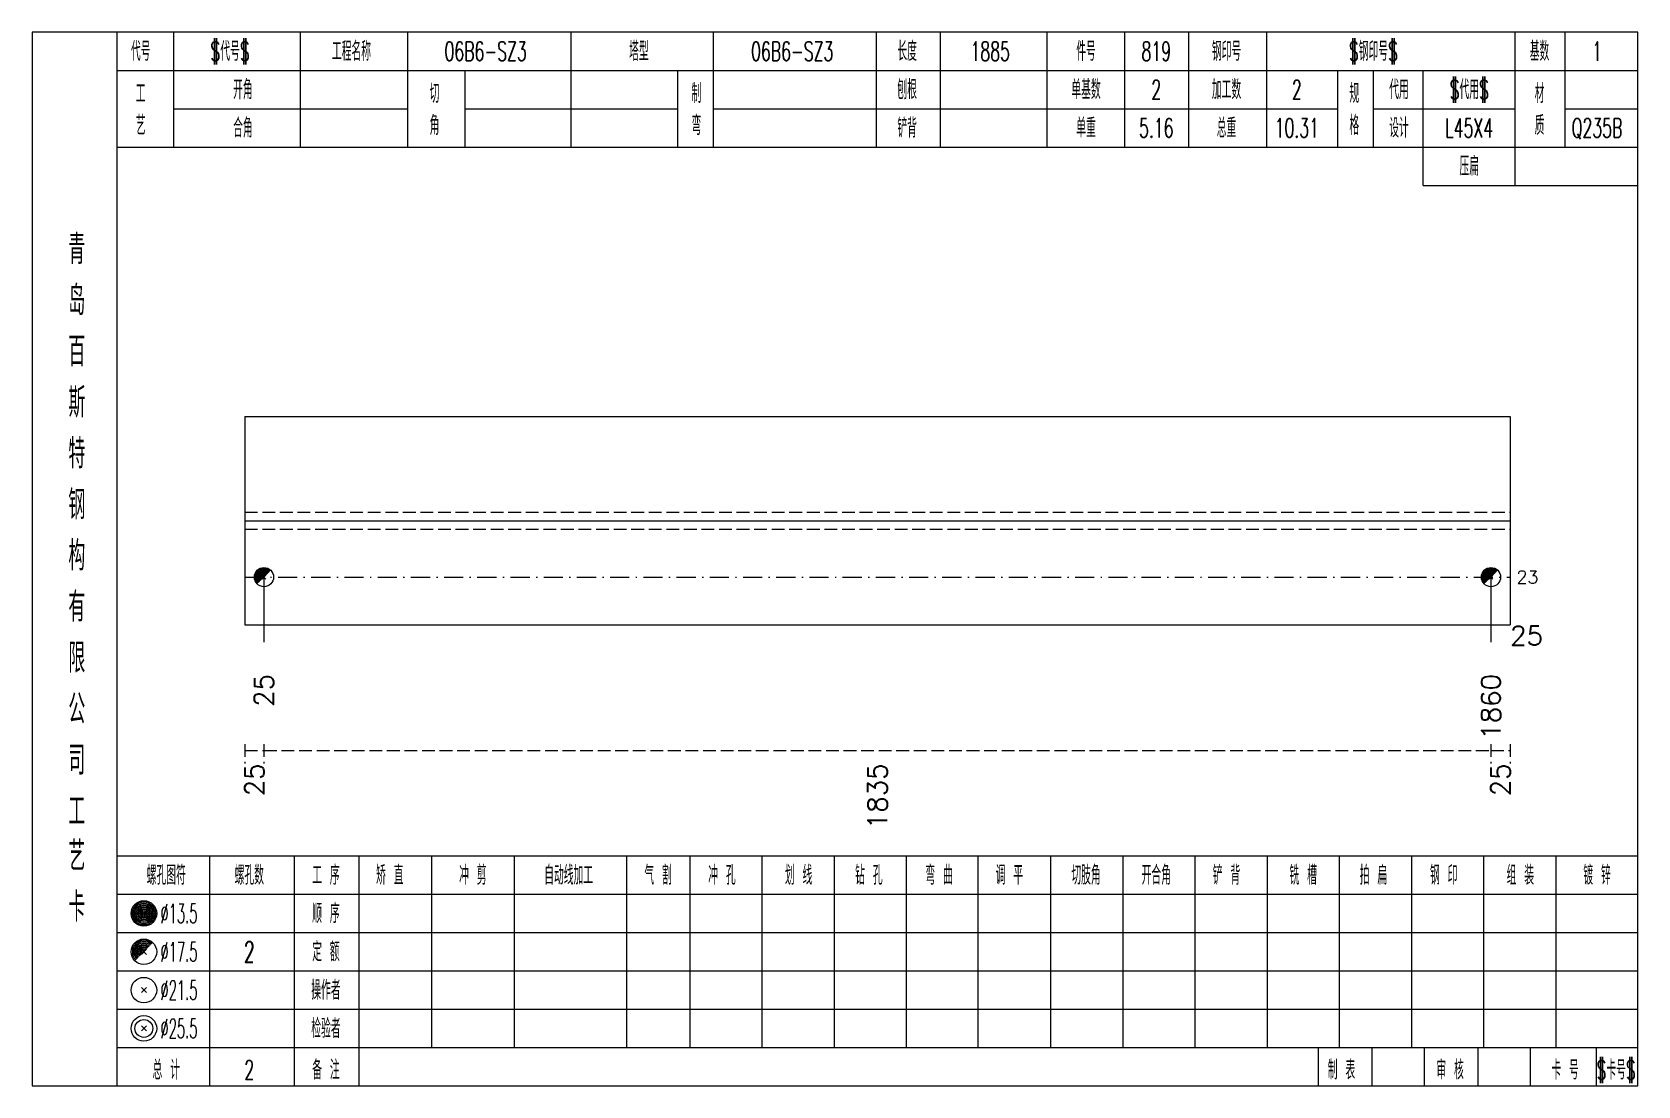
# Model space of a CAD drawing. Extents: x -533 to 8774, y 0 to 7979.
# Drawn here: x 1054.2 to 1305.6, y 2020.4 to 2185.4 of the extents above; entities that cross this region are included whole.
import ezdxf
from ezdxf.enums import TextEntityAlignment as Align

# ---------------------------------------------------------------- set-up
doc = ezdxf.new("R2010")
doc.units = 0
doc.header["$MEASUREMENT"] = 0
doc.linetypes.add('一点画线', pattern=[5.2, 3, -1, 0.2, -1])
doc.linetypes.add('虚线', pattern=[2.75, 2, -0.75])
doc.layers.get('0').update_dxf_attribs({"linetype": 'CONTINUOUS', "lineweight": 25})
for name, color, linetype, lineweight in [('1', 7, 'CONTINUOUS', 25), ('4', 7, 'CONTINUOUS', 25), ('5', 7, 'CONTINUOUS', 25)]:
    doc.layers.add(name, color=color, linetype=linetype, lineweight=lineweight)
doc.styles.get("Standard").update_dxf_attribs({"font": 'simplex.shx', "width": 0.7, "height": 3, "bigfont": 'gbhzfs.shx'})

msp = doc.modelspace()

# ---------------------------------------------------------------- texts
at = {"color": 7, "linetype": 'Continuous', "lineweight": 13}
msp.add_text('23', height=2, dxfattribs=at).set_placement((1286.6, 2100.03), align=Align.MIDDLE_LEFT)
at = {"color": 8, "linetype": 'Continuous', "lineweight": 9}
for s, p in [('25', (1089, 2070.86)), ('1835', (1186.55, 2070.86)), ('25', (1284.1, 2070.86))]:
    msp.add_text(s, height=3, rotation=90, dxfattribs=at).set_placement(p, align=Align.MIDDLE_RIGHT)
at = {"layer": '1', "color": 7, "linetype": 'Continuous', "lineweight": 13}
msp.add_text('25', height=3, dxfattribs=at).set_placement((1285.6, 2090.86), align=Align.MIDDLE_LEFT)
for s, p in [('25', (1090.5, 2084.86)), ('1860', (1282.6, 2084.86))]:
    msp.add_text(s, height=3, rotation=90, dxfattribs=at).set_placement(p, align=Align.MIDDLE_RIGHT)
at = {"layer": '4', "color": 1, "linetype": 'Continuous', "lineweight": 13}
for s, height, width, p in [('代号', 3, 0.6, (1071.2, 2182.36)), ('$代号$', 3, 0.6, (1085.2, 2182.36)), ('工程名称', 3, 0.6, (1104.2, 2182.36)), ('06B6-SZ3', 3, 0.6, (1125.2, 2182.36)), ('塔型', 3, 0.6, (1149.2, 2182.36)), ('06B6-SZ3', 3, 0.6, (1173.2, 2182.36)), ('长度', 3, 0.6, (1191.2, 2182.36)), ('1885', 3, 0.6, (1204.2, 2182.36)), ('件号', 3, 0.6, (1219.2, 2182.36)), ('819', 3, 0.6, (1230.2, 2182.36)), ('钢印号', 3, 0.6, (1241.2, 2182.36)), ('$钢印号$', 3, 0.6, (1264.2, 2182.36)), ('基数', 3, 0.6, (1290.2, 2182.36)), ('1', 3, 0.6, (1299.2, 2182.36)), ('工', 3, 0.6, (1071.2, 2175.76)), ('开角', 3, 0.6, (1087.2, 2176.36)), ('切', 3, 0.6, (1117.2, 2175.76)), ('制', 3, 0.6, (1158.2, 2175.76)), ('刨根', 3, 0.6, (1191.2, 2176.36)), ('单基数', 3, 0.6, (1219.2, 2176.36)), ('2', 3, 0.6, (1230.2, 2176.36)), ('加工数', 3, 0.6, (1241.2, 2176.36)), ('2', 3, 0.6, (1252.2, 2176.36)), ('规', 3, 0.6, (1261.2, 2175.76)), ('代用', 3, 0.6, (1268.2, 2176.36)), ('$代用$', 3, 0.6, (1279.2, 2176.36)), ('材', 3, 0.6, (1290.2, 2175.76)), ('艺', 3, 0.6, (1071.2, 2170.76)), ('合角', 3, 0.6, (1087.2, 2170.36)), ('角', 3, 0.6, (1117.2, 2170.76)), ('弯', 3, 0.6, (1158.2, 2170.76)), ('铲背', 3, 0.6, (1191.2, 2170.36)), ('单重', 3, 0.6, (1219.2, 2170.36)), ('总重', 3, 0.6, (1241.2, 2170.36)), ('格', 3, 0.6, (1261.2, 2170.76)), ('设计', 3, 0.6, (1268.2, 2170.36)), ('质', 3, 0.6, (1290.2, 2170.76)), ('5.16', 3, 0.6, (1230.2, 2170.36)), ('10.31', 3, 0.6, (1252.2, 2170.36)), ('L45X4', 3, 0.6, (1279.2, 2170.36)), ('Q235B', 3, 0.6, (1299.2, 2170.36)), ('压扁', 3, 0.6, (1279.2, 2164.36)), ('青', 4.6, 0.8, (1061.2, 2151.36)), ('岛', 4.6, 0.8, (1061.2, 2143.36)), ('百', 4.6, 0.8, (1061.2, 2135.36)), ('斯', 4.6, 0.8, (1061.2, 2127.36)), ('特', 4.6, 0.8, (1061.2, 2119.36)), ('钢', 4.6, 0.8, (1061.2, 2111.36)), ('构', 4.6, 0.8, (1061.2, 2103.36)), ('有', 4.6, 0.8, (1061.2, 2095.36)), ('限', 4.6, 0.8, (1061.2, 2087.36)), ('公', 4.6, 0.8, (1061.2, 2079.36)), ('司', 4.6, 0.8, (1061.2, 2071.36)), ('工', 4.6, 0.8, (1061.2, 2063.36)), ('艺', 4.6, 0.8, (1061.2, 2056.36)), ('螺孔图符', 3, 0.6, (1075.2, 2053.36)), ('螺孔数', 3, 0.6, (1088.2, 2053.36)), ('工 序', 3, 0.6, (1100.2, 2053.36)), ('矫 直', 3, 0.6, (1110.2, 2053.36)), ('冲 剪', 3, 0.6, (1123.2, 2053.36)), ('自动线加工', 3, 0.6, (1138.2, 2053.36)), ('气 割', 3, 0.6, (1152.2, 2053.36)), ('冲 孔', 3, 0.6, (1162.2, 2053.36)), ('划 线', 3, 0.6, (1174.2, 2053.36)), ('钻 孔', 3, 0.6, (1185.2, 2053.36)), ('弯 曲', 3, 0.6, (1196.2, 2053.36)), ('调 平', 3, 0.6, (1207.2, 2053.36)), ('切肢角', 3, 0.6, (1219.2, 2053.36)), ('开合角', 3, 0.6, (1230.2, 2053.36)), ('铲 背', 3, 0.6, (1241.2, 2053.36)), ('铣 槽', 3, 0.6, (1253.2, 2053.36)), ('拍 扁', 3, 0.6, (1264.2, 2053.36)), ('钢 印', 3, 0.6, (1275.2, 2053.36)), ('组 装', 3, 0.6, (1287.2, 2053.36)), ('镀 锌', 3, 0.6, (1299.2, 2053.36)), ('卡', 4.6, 0.8, (1061.2, 2048.36)), ('顺 序', 3, 0.6, (1100.2, 2047.36)), ('%%C13.5', 3, 0.5, (1077.2, 2047.36)), ('%%C17.5', 3, 0.5, (1077.2, 2041.36)), ('2', 3.2, 0.6, (1088.2, 2041.36)), ('定 额', 3, 0.6, (1100.2, 2041.36)), ('%%C21.5', 3, 0.5, (1077.2, 2035.36)), ('操作者', 3, 0.6, (1100.2, 2035.36)), ('%%C25.5', 3, 0.5, (1077.2, 2029.36)), ('检验者', 3, 0.6, (1100.2, 2029.36)), ('总 计', 3, 0.6, (1075.2, 2022.86)), ('2', 3, 0.6, (1088.2, 2022.86)), ('备 注', 3, 0.6, (1100.2, 2022.86)), ('制 表', 3, 0.6, (1259.2, 2022.86)), ('审 核', 3, 0.6, (1276.2, 2022.86)), ('卡 号', 3, 0.6, (1294.2, 2022.86)), ('$卡号$', 3, 0.6, (1302.2, 2022.86))]:
    msp.add_text(s, height=height, dxfattribs=dict(at, width=width)).set_placement(p, align=Align.MIDDLE_CENTER)

# ---------------------------------------------------------------- blocks, each defined once
blk = doc.blocks.new('孔17.5')
at = {"layer": '5', "color": 7, "linetype": 'Continuous', "lineweight": 0}
for p, q in [((-0.2, -0.2), (0.2, 0.2)), ((-0.2, 0.2), (0.2, -0.2))]:
    blk.add_line(p, q, dxfattribs=at)
at = {"layer": '5', "color": 7, "linetype": 'Continuous', "lineweight": 13}
blk.add_circle((0, 0), 1, dxfattribs=at)
for radius in [0.9, 0.8, 0.7, 0.6, 0.5, 0.4, 0.3, 0.2, 0.1]:
    blk.add_arc((0, 0), radius, 45, 225, dxfattribs=at)

# ---------------------------------------------------------------- linework, layer by layer
at = {"color": 7, "linetype": 'Continuous', "lineweight": 18}
for p, q in [((1087.5, 2125.2), (1087.5, 2092.53)), ((1087.5, 2125.2), (1285.6, 2125.2)), ((1285.6, 2125.2), (1285.6, 2092.53)), ((1087.5, 2108.86), (1285.6, 2108.86))]:
    msp.add_line(p, q, dxfattribs=at)
at = {"color": 1, "linetype": '虚线', "lineweight": 18}
for p, q in [((1087.5, 2110.2), (1285.6, 2110.2)), ((1087.5, 2107.53), (1285.6, 2107.53))]:
    msp.add_line(p, q, dxfattribs=at)
at = {"color": 3, "linetype": '一点画线', "lineweight": 13}
msp.add_line((1087.5, 2100.03), (1285.6, 2100.03), dxfattribs=at)
at = {"color": 7, "linetype": 'Continuous', "lineweight": 13}
for p, q in [((1090.5, 2100.03), (1090.5, 2089.86)), ((1282.6, 2100.03), (1282.6, 2089.86))]:
    msp.add_line(p, q, dxfattribs=at)
at = {"color": 8, "linetype": '虚线', "lineweight": 9}
for p, q in [((1087.5, 2073.86), (1087.5, 2070.86)), ((1087.5, 2072.86), (1090.5, 2072.86)), ((1090.5, 2073.86), (1090.5, 2070.86)), ((1090.5, 2073.86), (1090.5, 2070.86)), ((1090.5, 2072.86), (1282.6, 2072.86)), ((1282.6, 2073.86), (1282.6, 2070.86)), ((1282.6, 2073.86), (1282.6, 2070.86)), ((1282.6, 2072.86), (1285.6, 2072.86)), ((1285.6, 2073.86), (1285.6, 2070.86))]:
    msp.add_line(p, q, dxfattribs=at)
at = {"layer": '1', "color": 7, "linetype": 'Continuous', "lineweight": 18}
msp.add_line((1087.5, 2092.53), (1285.6, 2092.53), dxfattribs=at)
at = {"layer": '4', "color": 1, "linetype": 'Continuous', "lineweight": 18}
for p, q in [((1067.5, 2020.36), (1067.5, 2185.36)), ((1076.4, 2167.36), (1076.4, 2185.36)), ((1096.2, 2167.36), (1096.2, 2185.36)), ((1113, 2167.36), (1113, 2185.36)), ((1138.6, 2167.36), (1138.6, 2185.36)), ((1160.9, 2167.36), (1160.9, 2185.36)), ((1186.4, 2167.36), (1186.4, 2185.36)), ((1196.4, 2167.36), (1196.4, 2185.36)), ((1213.1, 2167.36), (1213.1, 2185.36)), ((1225.3, 2167.36), (1225.3, 2185.36)), ((1235.3, 2167.36), (1235.3, 2185.36)), ((1247.5, 2167.36), (1247.5, 2185.36)), ((1286.4, 2161.36), (1286.4, 2185.36)), ((1294.2, 2167.36), (1294.2, 2185.36)), ((1067.5, 2179.36), (1305.6, 2179.36)), ((1122, 2167.36), (1122, 2179.36)), ((1155.3, 2167.36), (1155.3, 2179.36)), ((1258.6, 2167.36), (1258.6, 2179.36)), ((1264.2, 2167.36), (1264.2, 2179.36)), ((1272, 2161.36), (1272, 2179.36)), ((1076.4, 2173.36), (1113, 2173.36)), ((1122, 2173.36), (1155.3, 2173.36)), ((1160.9, 2173.36), (1258.6, 2173.36)), ((1264.2, 2173.36), (1286.4, 2173.36)), ((1294.2, 2173.36), (1305.6, 2173.36)), ((1067.5, 2167.36), (1305.6, 2167.36)), ((1272, 2161.36), (1305.6, 2161.36)), ((1067.5, 2056.36), (1305.6, 2056.36)), ((1082, 2020.36), (1082, 2056.36)), ((1095.3, 2020.36), (1095.3, 2056.36)), ((1105.4, 2020.36), (1105.4, 2056.36)), ((1116.8, 2026.36), (1116.8, 2056.36)), ((1129.7, 2026.36), (1129.7, 2056.36)), ((1147.3, 2026.36), (1147.3, 2056.36)), ((1157.2, 2026.36), (1157.2, 2056.36)), ((1168.5, 2026.36), (1168.5, 2056.36)), ((1179.8, 2026.36), (1179.8, 2056.36)), ((1191.1, 2026.36), (1191.1, 2056.36)), ((1202.3, 2026.36), (1202.3, 2056.36)), ((1213.7, 2026.36), (1213.7, 2056.36)), ((1225, 2026.36), (1225, 2056.36)), ((1236.3, 2026.36), (1236.3, 2056.36)), ((1247.6, 2026.36), (1247.6, 2056.36)), ((1258.9, 2026.36), (1258.9, 2056.36)), ((1270.2, 2026.36), (1270.2, 2056.36)), ((1281.5, 2026.36), (1281.5, 2056.36)), ((1292.8, 2026.36), (1292.8, 2056.36)), ((1067.5, 2050.36), (1305.6, 2050.36)), ((1067.5, 2044.36), (1305.6, 2044.36)), ((1067.5, 2038.36), (1305.6, 2038.36)), ((1067.5, 2032.36), (1305.6, 2032.36)), ((1067.5, 2026.36), (1305.6, 2026.36)), ((1255.6, 2020.36), (1255.6, 2026.36)), ((1264, 2020.36), (1264, 2026.36)), ((1272.2, 2020.36), (1272.2, 2026.36)), ((1280.6, 2020.36), (1280.6, 2026.36)), ((1288.8, 2020.36), (1288.8, 2026.36)), ((1299.1, 2020.36), (1299.1, 2026.36))]:
    msp.add_line(p, q, dxfattribs=at)
at = {"layer": '4', "color": 7, "linetype": 'Continuous', "lineweight": 13}
for p, q in [((1071.5, 2047.16), (1071.9, 2047.56)), ((1071.9, 2047.16), (1071.5, 2047.56)), ((1071.3, 2034.96), (1072.1, 2035.76)), ((1072.1, 2034.96), (1071.3, 2035.76)), ((1071.3, 2028.96), (1072.1, 2029.76)), ((1072.1, 2028.96), (1071.3, 2029.76))]:
    msp.add_line(p, q, dxfattribs=at)
at = {"layer": '4', "color": 7, "linetype": 'Continuous', "lineweight": 0}
for p, q in [((1071.3, 2040.96), (1072.1, 2041.76)), ((1071.3, 2041.76), (1072.1, 2040.96))]:
    msp.add_line(p, q, dxfattribs=at)
at = {"layer": '4', "color": 1, "linetype": 'Continuous', "lineweight": 18}
msp.add_lwpolyline([(1054.2, 2185.36), (1054.2, 2020.36), (1305.6, 2020.36), (1305.6, 2185.36)], close=True, dxfattribs=at)
at = {"layer": '4', "color": 7, "linetype": 'Continuous', "lineweight": 13}
for centre, radius in [((1071.7, 2047.36), 2), ((1071.7, 2047.36), 1.8), ((1071.7, 2047.36), 1.6), ((1071.7, 2047.36), 1.4), ((1071.7, 2047.36), 1.2), ((1071.7, 2047.36), 1), ((1071.7, 2047.36), 0.8), ((1071.7, 2047.36), 0.6), ((1071.7, 2047.36), 0.4), ((1071.7, 2047.36), 0.2), ((1071.7, 2041.36), 2), ((1071.7, 2035.36), 2), ((1071.7, 2029.36), 2), ((1071.7, 2029.36), 1.4)]:
    msp.add_circle(centre, radius, dxfattribs=at)
for radius in [1.8, 1.6, 1.4, 1.2, 1, 0.8, 0.6, 0.4, 0.2]:
    msp.add_arc((1071.7, 2041.36), radius, 45, 225, dxfattribs=at)

# ---------------------------------------------------------------- block references
at = {"layer": '1', "color": 7, "linetype": 'Continuous', "lineweight": 13, "xscale": 1.5, "yscale": 1.5, "zscale": 1.5}
for p in [(1090.5, 2100.03), (1282.6, 2100.03)]:
    msp.add_blockref('孔17.5', p, dxfattribs=at)

msp.set_redraw_order([(e.dxf.handle, doc.entitydb.next_handle()) for e in msp.query("TEXT MTEXT ATTDEF DIMENSION ARC_DIMENSION")])  # texts and dimensions are drawn at this point

doc.saveas('drawing.dxf')
